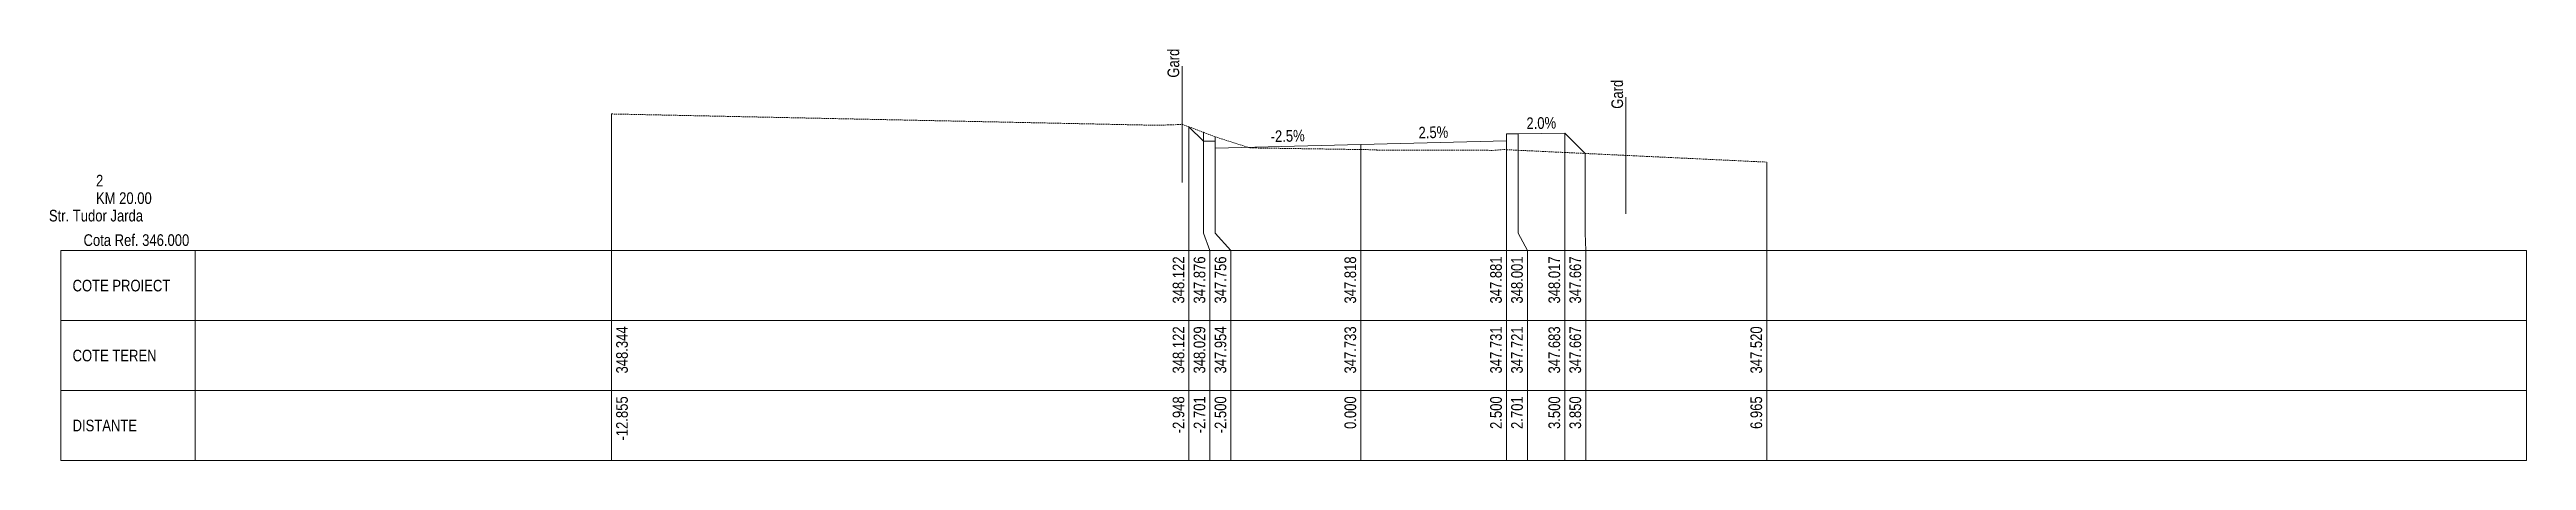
# Paper-space layout 'Str. Tudor Jarda-XS-1' of a CAD drawing. Extents: x 5 to 860, y 10 to 5944.
# Drawn here: x 5 to 430, y 106 to 176.5 of the extents above; entities that cross this region are included whole.
import ezdxf
from ezdxf.enums import TextEntityAlignment as Align

# ---------------------------------------------------------------- set-up
doc = ezdxf.new("R2010")
doc.units = 0
doc.linetypes.add('DASHED2', pattern=[0.375, 0.25, -0.125])
doc.layers.add('ARD-No Plot', color=1, linetype='Continuous', lineweight=0, plot=False)
for name, color, linetype, lineweight in [('DESIGN-TEXT', 7, 'Continuous', 0), ('EXISTING-TEXT', 7, 'Continuous', 0), ('LINES', 7, 'Continuous', 0), ('Text', 7, 'Continuous', 0), ('X-RL', 7, 'Continuous', 0), ('XPLOT-DESIGN', 5, 'Continuous', 0), ('XPLOT-EXISTING', 3, 'DASHED2', 0), ('XPLOT-GRADE', 7, 'Continuous', 0), ('XPLOT-KM', 7, 'Continuous', 0), ('XPLOT-TITLE', 7, 'Continuous', 0)]:
    doc.layers.add(name, color=color, linetype=linetype, lineweight=lineweight)
doc.styles.add('Arial', font='arial.ttf', dxfattribs={"width": 0.8})

psp = doc.layouts.new('Str. Tudor Jarda-XS-1')

# ---------------------------------------------------------------- texts
at = {"layer": 'ARD-No Plot', "style": 'Arial', "width": 0.8}
psp.add_text('Str. Tudor Jarda', height=2, dxfattribs=at).set_placement((13, 147), align=Align.CENTER)
at = {"layer": 'DESIGN-TEXT', "style": 'Arial', "width": 0.8}
for s, p in [('348.122', (199.725, 141)), ('347.876', (203.325, 141)), ('347.756', (206.925, 141)), ('347.818', (229.2, 141)), ('347.881', (254.2, 141)), ('348.001', (257.8, 141)), ('348.017', (264.2, 141)), ('347.667', (267.8, 141))]:
    psp.add_text(s, height=2, rotation=90, dxfattribs=at).set_placement(p, align=Align.RIGHT)
at = {"layer": 'EXISTING-TEXT', "style": 'Arial', "width": 0.8}
for s, p in [('348.344', (104.246, 129)), ('348.122', (199.725, 129)), ('348.029', (203.325, 129)), ('347.954', (206.925, 129)), ('347.954', (206.925, 129)), ('347.733', (229.2, 129)), ('347.733', (229.2, 129)), ('347.731', (254.2, 129)), ('347.721', (257.8, 129)), ('347.683', (264.2, 129)), ('347.667', (267.8, 129)), ('347.520', (298.853, 129))]:
    psp.add_text(s, height=2, rotation=90, dxfattribs=at).set_placement(p, align=Align.RIGHT)
at = {"layer": 'Text', "style": 'Arial', "width": 0.8}
for p in [(198.845, 171.668), (274.998, 166.332)]:
    psp.add_text('Gard', height=2, rotation=90, dxfattribs=at).set_placement(p)
for s, p in [('-12.855', (104.246, 117)), ('-12.855', (104.246, 117)), ('-2.948', (199.725, 117)), ('-2.948', (199.725, 117)), ('-2.948', (199.725, 117)), ('-2.701', (203.325, 117)), ('-2.701', (203.325, 117)), ('-2.701', (203.325, 117)), ('-2.500', (206.925, 117)), ('-2.500', (206.925, 117)), ('-2.500', (206.925, 117)), ('0.000', (229.2, 117)), ('0.000', (229.2, 117)), ('0.000', (229.2, 117)), ('2.500', (254.2, 117)), ('2.500', (254.2, 117)), ('2.500', (254.2, 117)), ('2.701', (257.8, 117)), ('2.701', (257.8, 117)), ('2.701', (257.8, 117)), ('3.500', (264.2, 117)), ('3.500', (264.2, 117)), ('3.500', (264.2, 117)), ('3.850', (267.8, 117)), ('3.850', (267.8, 117)), ('3.850', (267.8, 117)), ('6.965', (298.853, 117)), ('6.965', (298.853, 117))]:
    psp.add_text(s, height=2, rotation=90, dxfattribs=at).set_placement(p, align=Align.RIGHT)
at = {"layer": 'X-RL', "style": 'Arial', "width": 0.8}
psp.add_text('Cota Ref. 346.000', height=2, dxfattribs=at).set_placement((29, 142.8), align=Align.RIGHT)
at = {"layer": 'XPLOT-GRADE', "style": 'Arial', "width": 0.8}
for s, rotation, p in [('-2.5%', 1.4321, (217.48, 160.671)), ('2.5%', 1.4321, (242.48, 161.296)), ('2.0%', 1.14576, (260.989, 162.888))]:
    psp.add_text(s, height=2, rotation=rotation, dxfattribs=at).set_placement(p, align=Align.CENTER)
at = {"layer": 'XPLOT-KM', "style": 'Arial', "width": 0.8}
for s, p in [('2', (13, 153)), ('KM 20.00', (13, 150))]:
    psp.add_text(s, height=2, dxfattribs=at).set_placement(p)
at = {"layer": 'XPLOT-TITLE', "style": 'Arial', "width": 0.8}
for s, p in [('COTE PROIECT', (8.982, 135)), ('COTE TEREN', (8.982, 123)), ('DISTANTE', (8.982, 111))]:
    psp.add_text(s, height=2, dxfattribs=at).set_placement(p)

# ---------------------------------------------------------------- linework, layer by layer
at = {"layer": 'LINES'}
for p, q in [((199.345, 173.668), (199.345, 153.668)), ((275.498, 168.332), (275.498, 148.332)), ((101.446, 145), (101.446, 165.441)), ((101.446, 145), (101.446, 165.441)), ((200.525, 145), (200.525, 163.224)), ((200.525, 145), (200.525, 163.224)), ((200.525, 145), (200.525, 163.224)), ((202.99, 145), (202.99, 162.295)), ((202.99, 145), (202.99, 162.295)), ((202.99, 145), (202.99, 162.295)), ((205, 145), (205, 161.538)), ((205, 145), (205, 161.538)), ((205, 145), (205, 161.538)), ((257.01, 145), (257.01, 162.008)), ((257.01, 145), (257.01, 162.008)), ((257.01, 145), (257.01, 162.008)), ((265, 145), (265, 162.168)), ((265, 145), (265, 162.168)), ((265, 145), (265, 162.168)), ((230, 145), (230, 160.183)), ((230, 145), (230, 160.183)), ((230, 145), (230, 160.183)), ((255, 145), (255, 160.808)), ((255, 145), (255, 160.808)), ((255, 145), (255, 160.808)), ((268.503, 145), (268.503, 158.665)), ((268.503, 145), (268.503, 158.665)), ((268.503, 145), (268.503, 158.665)), ((299.653, 145), (299.653, 157.196)), ((299.653, 145), (299.653, 157.196)), ((101.446, 142), (101.446, 145)), ((101.446, 142), (101.446, 145)), ((200.525, 142), (200.525, 145)), ((200.525, 142), (200.525, 145)), ((200.525, 142), (200.525, 145)), ((204.125, 142), (202.99, 145)), ((204.125, 142), (202.99, 145)), ((204.125, 142), (202.99, 145)), ((207.725, 142), (205, 145)), ((207.725, 142), (205, 145)), ((207.725, 142), (205, 145)), ((230, 142), (230, 145)), ((230, 142), (230, 145)), ((230, 142), (230, 145)), ((255, 142), (255, 145)), ((255, 142), (255, 145)), ((255, 142), (255, 145)), ((258.6, 142), (257.01, 145)), ((258.6, 142), (257.01, 145)), ((258.6, 142), (257.01, 145)), ((265, 142), (265, 145)), ((265, 142), (265, 145)), ((265, 142), (265, 145)), ((268.6, 142), (268.503, 145)), ((268.6, 142), (268.503, 145)), ((268.6, 142), (268.503, 145)), ((299.653, 142), (299.653, 145)), ((299.653, 142), (299.653, 145)), ((6.982, 130), (6.982, 142)), ((6.982, 142), (30, 142)), ((30, 106), (30, 142)), ((30, 142), (430, 142)), ((101.446, 106), (101.446, 142)), ((101.446, 106), (101.446, 142)), ((200.525, 106), (200.525, 142)), ((200.525, 106), (200.525, 142)), ((200.525, 106), (200.525, 142)), ((204.125, 106), (204.125, 142)), ((204.125, 106), (204.125, 142)), ((204.125, 106), (204.125, 142)), ((207.725, 106), (207.725, 142)), ((207.725, 106), (207.725, 142)), ((207.725, 106), (207.725, 142)), ((230, 106), (230, 142)), ((230, 106), (230, 142)), ((230, 106), (230, 142)), ((255, 106), (255, 142)), ((255, 106), (255, 142)), ((255, 106), (255, 142)), ((258.6, 106), (258.6, 142)), ((258.6, 106), (258.6, 142)), ((258.6, 106), (258.6, 142)), ((265, 106), (265, 142)), ((265, 106), (265, 142)), ((265, 106), (265, 142)), ((268.6, 106), (268.6, 142)), ((268.6, 106), (268.6, 142)), ((268.6, 106), (268.6, 142)), ((299.653, 106), (299.653, 142)), ((299.653, 106), (299.653, 142)), ((430, 106), (430, 142)), ((6.982, 118), (6.982, 130)), ((6.982, 130), (30, 130)), ((30, 130), (6.982, 130)), ((30, 130), (430, 130)), ((6.982, 106), (6.982, 118)), ((6.982, 118), (30, 118)), ((30, 118), (6.982, 118)), ((30, 118), (430, 118)), ((30, 106), (6.982, 106)), ((30, 106), (430, 106))]:
    psp.add_line(p, q, dxfattribs=at)
at = {"layer": 'XPLOT-DESIGN'}
for p, q in [((200.525, 163.224), (202.99, 160.758)), ((255, 160.808), (255.01, 162.008)), ((255.01, 162.008), (257.01, 162.008)), ((257.01, 162.008), (265, 162.168)), ((265, 162.168), (268.503, 158.665)), ((202.99, 160.758), (204.99, 160.758)), ((204.99, 160.758), (205, 159.558)), ((205, 159.558), (230, 160.183)), ((230, 160.183), (255, 160.808))]:
    psp.add_line(p, q, dxfattribs=at)
at = {"layer": 'XPLOT-EXISTING'}
for p, q in [((101.446, 165.441), (191.569, 163.571)), ((191.569, 163.571), (194.558, 163.507)), ((194.558, 163.507), (197.386, 163.565)), ((197.386, 163.565), (199.345, 163.668)), ((199.345, 163.668), (200.525, 163.224)), ((200.525, 163.224), (202.99, 162.295)), ((202.99, 162.295), (205, 161.538)), ((205, 161.538), (205, 161.538)), ((205, 161.538), (211.01, 159.61)), ((211.01, 159.61), (212.001, 159.607)), ((212.001, 159.607), (230, 159.335)), ((230, 159.335), (230, 159.335)), ((230, 159.335), (232.696, 159.294)), ((232.696, 159.294), (232.781, 159.244)), ((232.781, 159.244), (252.674, 159.201)), ((252.674, 159.201), (254.552, 159.33)), ((254.552, 159.33), (255, 159.309)), ((255, 159.309), (257.01, 159.213)), ((257.01, 159.213), (265, 158.832)), ((265, 158.832), (268.503, 158.665)), ((268.503, 158.665), (299.595, 157.184)), ((299.595, 157.184), (299.653, 157.196))]:
    psp.add_line(p, q, dxfattribs=at)

psp.set_redraw_order([(e.dxf.handle, doc.entitydb.next_handle()) for e in psp.query("TEXT MTEXT ATTDEF DIMENSION ARC_DIMENSION")])  # texts and dimensions are drawn at this point

doc.saveas('drawing.dxf')
